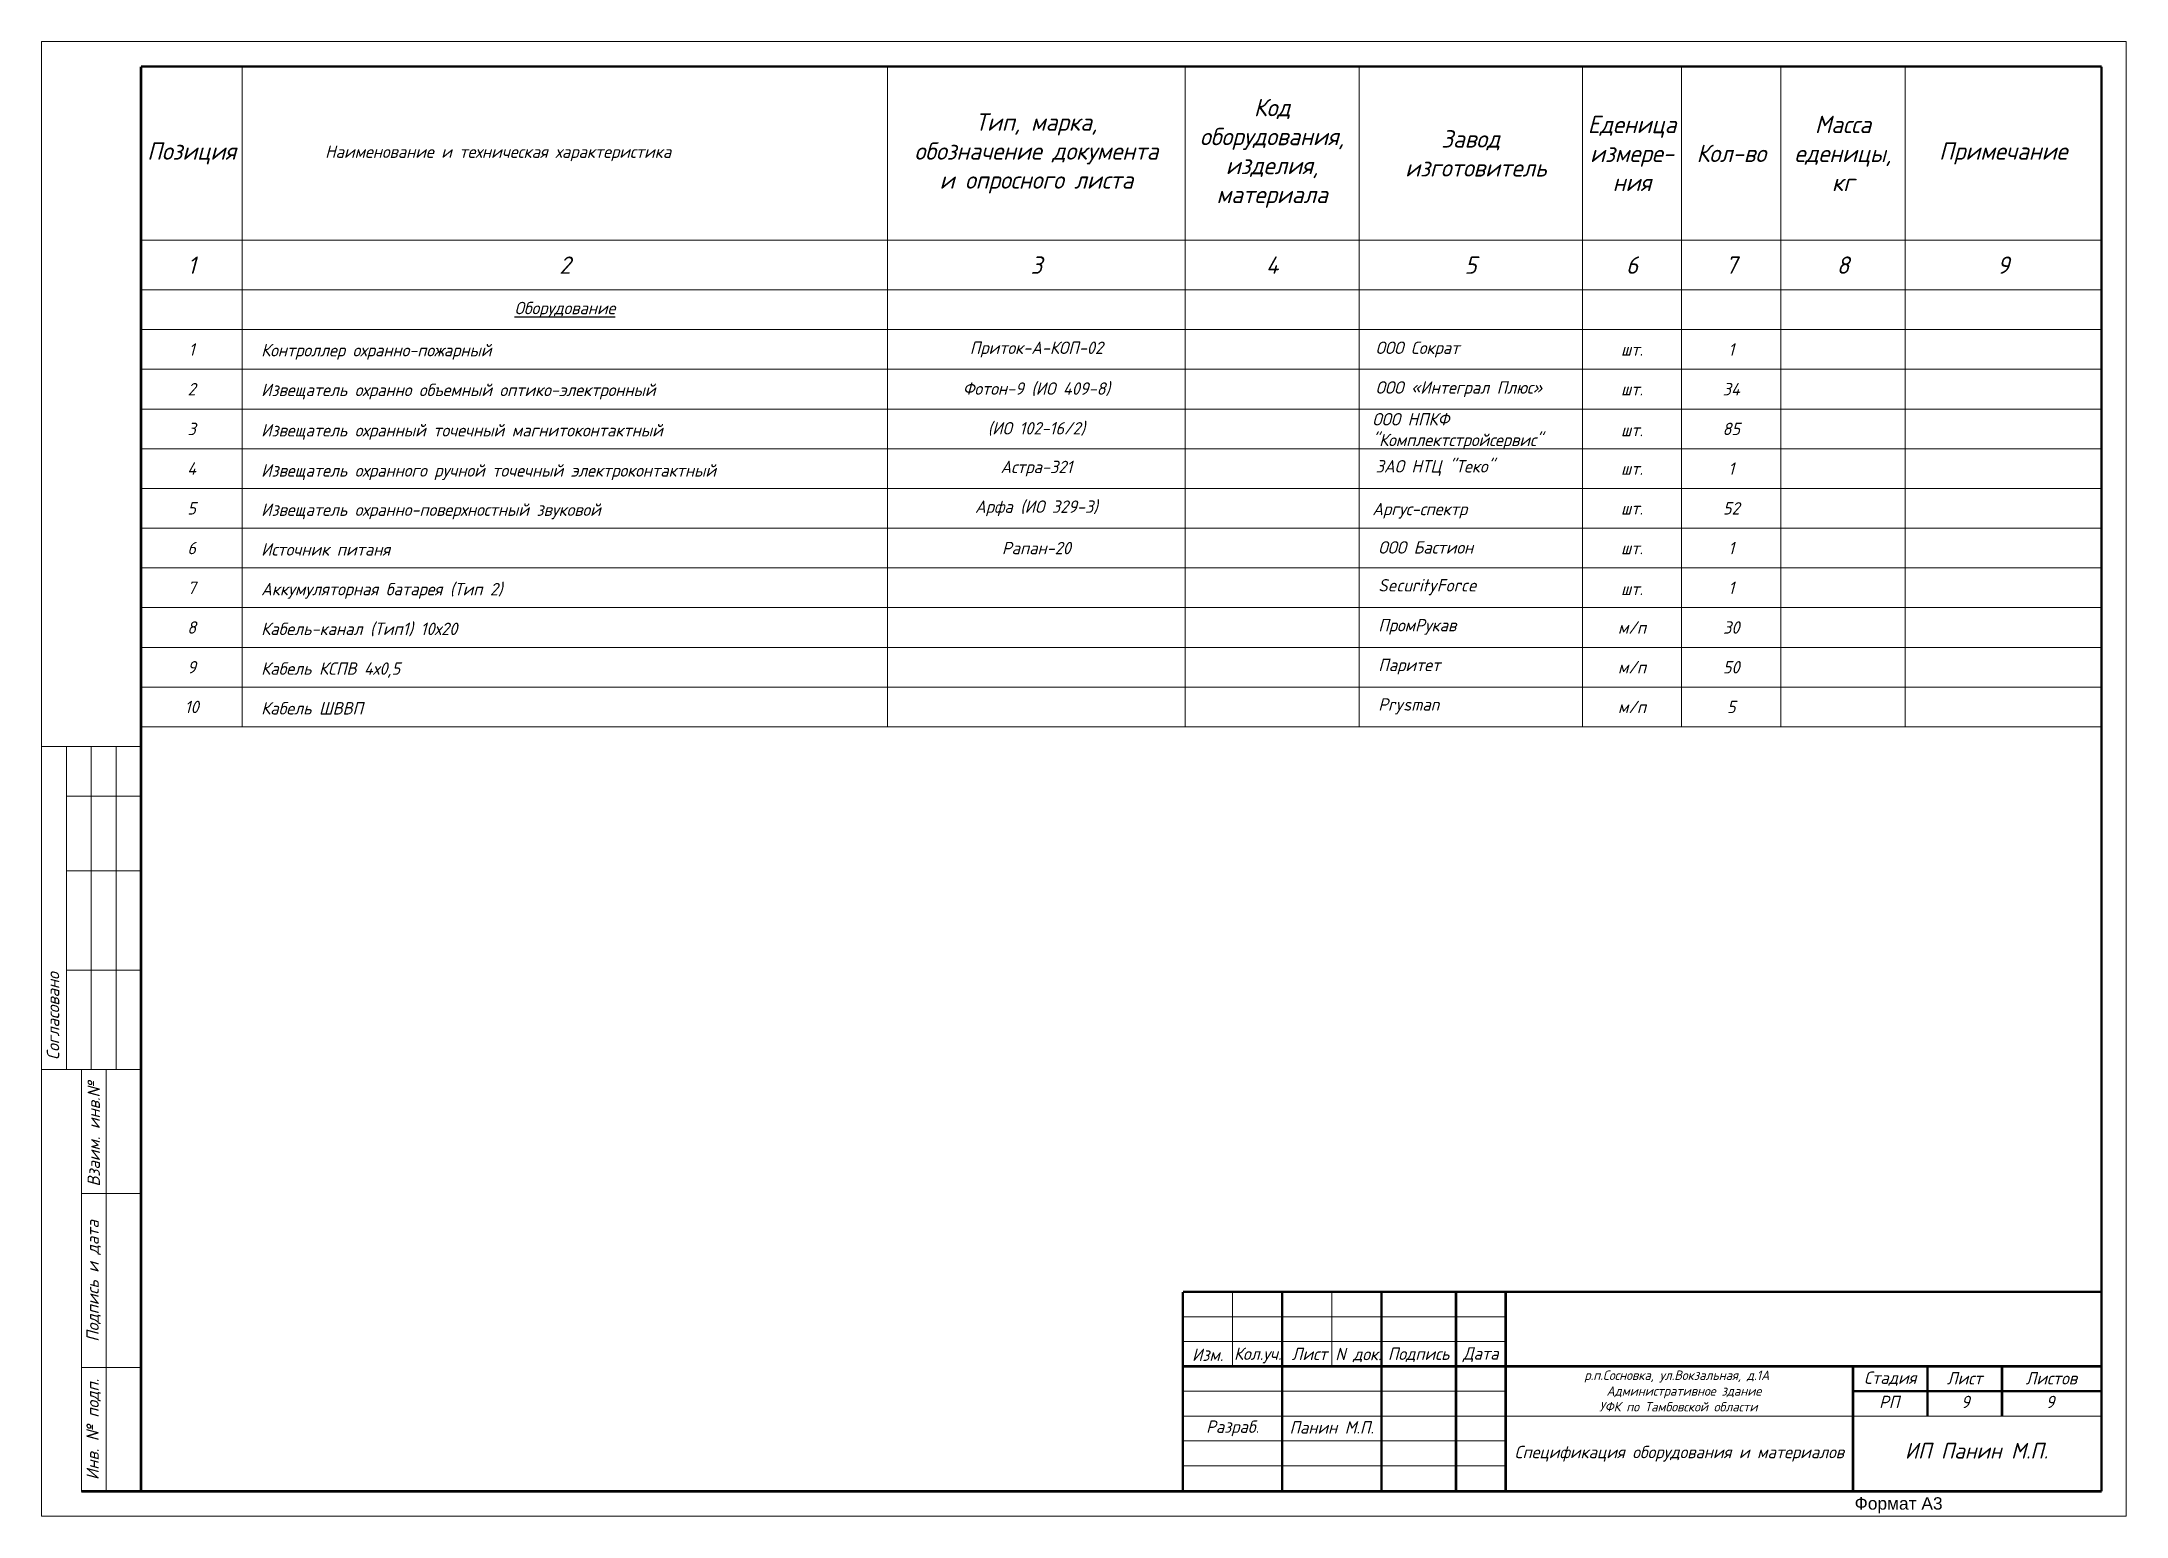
# Model space of a CAD drawing. Header units: inches. Extents: x 859 to 2956, y 393 to 1752.
# Drawn here: x 2824 to 2956.3, y 694.5 to 788.1 of the extents above; entities that cross this region are included whole.
import ezdxf

# ---------------------------------------------------------------- set-up
doc = ezdxf.new("R2010")
doc.units = ezdxf.units.IN
doc.header["$MEASUREMENT"] = 0
doc.linetypes.add('НЕВИДИМАЯ', pattern=[9.525, 6.35, -3.175])
doc.layers.add('DESC', color=7, linetype='Continuous')
doc.styles.get("Standard").update_dxf_attribs({"font": 'GOST_Common Italic_0.ttf'})

msp = doc.modelspace()

# ---------------------------------------------------------------- texts
at = {"layer": 'DESC', "color": 7}
for s, height, p in [('Контроллер охранно-пожарный ', 0.7875, (2837.91, 768.13)), ('Извещатель охранно объемный оптико-электронный ', 0.7875, (2837.91, 765.61)), ('Извещатель охранный точечный магнитоконтактный ', 0.7875, (2837.91, 763.05)), ('Извещатель охранного ручной точечный электроконтактный ', 0.7875, (2837.91, 760.5)), ('Извещатель охранно-поверхностный звуковой', 0.7875, (2837.91, 758.01)), ('Источник питаня ', 0.7875, (2837.91, 755.49)), ('Аккумуляторная батарея (Тип 2)', 0.7875, (2837.91, 752.97)), ('Кабель-канал (Тип1) 10х20', 0.7875, (2837.91, 750.45)), ('Кабель КСПВ 4х0,5', 0.7875, (2837.91, 747.93)), ('Кабель ШВВП', 0.7875, (2837.91, 745.41)), ('Кол.уч.', 0.787, (2899.65, 704.46)), ('Лист', 0.787, (2903.31, 704.45)), ('N док.', 0.787, (2906.08, 704.44)), ('РП', 0.787, (2940.59, 701.4)), ('9', 0.787, (2945.79, 701.4)), ('9', 0.787, (2951.17, 701.4))]:
    msp.add_text(s, height=height, dxfattribs=at).set_placement(p)
at = {"layer": 'DESC'}
for s, insert, char_height, width, attachment_point in [('Тип, марка, \\Pобозначение документа \\Pи опросного листа', (2887.11, 781.01), 1.1025, 18.9, 5), ('Код оборудования, изделия, материала', (2902.07, 781.01), 1.1025, 11.025, 5), ('Еденица измере-\\Pния', (2924.91, 781.01), 1.1025, 6.3, 5), ('Масса еденицы, \\Pкг', (2938.3, 781.01), 1.1025, 7.875, 5), ('Завод\\P изготовитель', (2914.67, 781.01), 1.1025, 14.175, 5), ('Позиция', (2833.5, 781.01), 1.103, 6.4299, 5), ('           Наименование и техническая характеристика', (2836.71, 781.01), 0.7875, 40.95, 4), ('Кол-во', (2931.21, 781.01), 1.103, 6.3, 5), ('Примечание', (2948.47, 781.01), 1.103, 12.4701, 5), ('1', (2833.5, 773.92), 1.1, 6.4299, 5), ('2', (2857.19, 773.92), 1.1, 40.95, 5), ('3', (2887.11, 773.92), 1.1, 18.9, 5), ('4', (2902.07, 773.92), 1.1, 11.025, 5), ('5', (2914.67, 773.92), 1.1, 14.175, 5), ('6', (2924.91, 773.92), 1.1, 6.3, 5), ('7', (2931.21, 773.92), 1.1, 6.3, 5), ('8', (2938.3, 773.92), 1.1, 7.875, 5), ('9', (2948.47, 773.92), 1.1, 12.4701, 5), ('{\\LОборудование}', (2857.19, 771.09), 0.7875, 40.95, 5), ('1', (2833.5, 768.57), 0.787, 6.4299, 5), ('Приток-А-КОП-02', (2887.11, 768.57), 0.7875, 18.9, 5), ('ООО Сократ', (2908.64, 768.57), 0.787, 14.175, 4), ('шт.', (2924.91, 768.57), 0.787, 6.3, 5), ('1', (2931.21, 768.57), 0.787, 6.3, 5), ('2', (2833.5, 766.05), 0.787, 6.4299, 5), ('Фотон-9 (ИО 409-8)', (2887.11, 766.05), 0.7875, 18.9, 5), ('ООО «Интеграл Плюс»', (2908.64, 766.05), 0.7875, 14.175, 4), ('шт.', (2924.91, 766.05), 0.787, 6.3, 5), ('34', (2931.21, 766.05), 0.787, 6.3, 5), ('3', (2833.5, 763.53), 0.787, 6.4299, 5), ('(ИО 102-16/2)', (2887.11, 763.53), 0.7875, 18.9, 5), ('шт.', (2924.91, 763.46), 0.787, 6.3, 5), ('85', (2931.21, 763.53), 0.787, 6.3, 5), ('4', (2833.5, 761.01), 0.787, 6.4299, 5), ('Астра-321', (2887.11, 761.01), 0.787, 18.9, 5), ('ЗАО НТЦ "Теко"', (2908.64, 761.05), 0.7875, 14.175, 4), ('шт.', (2924.91, 761.01), 0.787, 6.3, 5), ('1', (2931.21, 761.01), 0.787, 6.3, 5), ('5', (2833.5, 758.49), 0.787, 6.4299, 5), ('Арфа (ИО 329-3)', (2887.11, 758.49), 0.7875, 18.9, 5), ('шт.', (2924.91, 758.49), 0.787, 6.3, 5), ('52', (2931.21, 758.49), 0.787, 6.3, 5), ('6', (2833.5, 755.97), 0.787, 6.4299, 5), ('Рапан-20', (2887.11, 755.97), 0.787, 18.9, 5), ('ООО Бастион', (2908.81, 756.01), 0.7875, 14.175, 4), ('шт.', (2924.91, 755.97), 0.787, 6.3, 5), ('1', (2931.21, 755.97), 0.787, 6.3, 5), ('7', (2833.5, 753.45), 0.787, 6.4299, 5), ('SecurityForce', (2908.81, 753.49), 0.7875, 14.175, 4), ('шт.', (2924.91, 753.38), 0.787, 6.3, 5), ('1', (2931.21, 753.45), 0.787, 6.3, 5), ('ПромРукав', (2908.81, 750.97), 0.787, 14.175, 4), ('8', (2833.5, 750.93), 0.787, 6.4299, 5), ('м/п', (2924.91, 750.93), 0.787, 6.3, 5), ('30', (2931.21, 750.93), 0.787, 6.3, 5), ('Паритет', (2908.81, 748.45), 0.787, 14.175, 4), ('9', (2833.5, 748.41), 0.787, 6.4299, 5), ('м/п', (2924.91, 748.41), 0.787, 6.3, 5), ('50', (2931.21, 748.41), 0.787, 6.3, 5), ('10', (2833.5, 745.89), 0.787, 6.4299, 5), ('Prysman', (2908.81, 745.93), 0.787, 14.175, 4), ('м/п', (2924.91, 745.89), 0.787, 6.3, 5), ('5', (2931.21, 745.89), 0.787, 6.3, 5), ('Изм.', (2897.98, 704.79), 0.787, 3.15, 5), ('Подпись', (2911.37, 704.79), 0.787, 4.725, 5), ('Дата', (2915.31, 704.79), 0.787, 3.15, 5), ('Разраб.', (2899.56, 700.12), 0.787, 6.3, 5), ('Спецификация оборудования и материалов', (2927.91, 698.51), 0.7875, 22.05, 5)]:
    msp.add_mtext(s, dxfattribs=dict(at, insert=insert, char_height=char_height, width=width, attachment_point=attachment_point))
at = {"layer": 'DESC', "lineweight": 15}
for s, insert, char_height, width, attachment_point in [('ООО НПКФ "Комплектстройсервис"', (2908.43, 763.38), 0.7875, 14.175, 4), ('Аргус-спектр', (2908.43, 758.34), 0.7875, 14.175, 4), ('Панин М.П.', (2905.85, 700.18), 0.787, 6.3, 5)]:
    msp.add_mtext(s, dxfattribs=dict(at, insert=insert, char_height=char_height, width=width, attachment_point=attachment_point))
at = {"layer": 'DESC', "char_height": 0.7875, "attachment_point": 1, "rotation": 90}
for s, insert, width in [('Cогласовано', (2824.31, 723.47), 9.4622), ('Взаим. инв.№', (2826.89, 715.46), 14.4387), ('Подпись и дата', (2826.82, 705.61), 11.3549), ('Инв. № подп.', (2826.82, 696.84), 13.2391)]:
    msp.add_mtext(s, dxfattribs=dict(at, insert=insert, width=width))
at = {"layer": 'DESC', "color": 0, "lineweight": 15, "insert": (2898.56, 703.79), "char_height": 0.6, "attachment_point": 1}
msp.add_mtext_dynamic_manual_height_columns('\\pi23.32503;р.п.Сосновка, ул.Вокзальная, д.1А\\P\\pi24.36617; Административное здание \\P\\pi24.27003;УФК по Тамбовской области', width=59.1919, gutter_width=1, heights=[0], dxfattribs=at)
at = {"layer": 'DESC', "color": 0, "char_height": 0.787, "attachment_point": 5}
for s, insert, width in [('Стадия', (2941.3, 703.27), 4.725), ('Лист', (2946.02, 703.3), 5.67), ('Листов', (2951.52, 703.3), 5.3325)]:
    msp.add_mtext(s, dxfattribs=dict(at, insert=insert, width=width))
at = {"layer": 'DESC', "lineweight": 15, "insert": (2937.42, 699.2), "char_height": 1, "attachment_point": 1}
msp.add_mtext_dynamic_manual_height_columns('\\pi4.80835;ИП Панин М.П.', width=17.9743, gutter_width=1, heights=[1.74], dxfattribs=at)
at = {"layer": 'DESC', "linetype": 'НЕВИДИМАЯ', "insert": (2939.04, 695.75), "char_height": 0.7875, "width": 9.1777, "attachment_point": 1}
msp.add_mtext('{\\fArial|b0|i0|c204|p34;Формат А3}', dxfattribs=at)

# ---------------------------------------------------------------- linework, layer by layer
at = {"layer": 'DESC', "color": 7, "lineweight": 15}
for p, q in [((2823.98, 694.54), (2823.98, 788.1)), ((2823.98, 788.1), (2956.28, 788.1)), ((2956.28, 788.1), (2956.28, 694.54)), ((2836.71, 786.52), (2836.71, 744.63)), ((2877.66, 786.52), (2877.66, 744.63)), ((2896.56, 786.52), (2896.56, 744.63)), ((2907.59, 786.52), (2907.59, 744.63)), ((2921.76, 786.52), (2921.76, 744.63)), ((2928.06, 786.52), (2928.06, 744.63)), ((2934.36, 786.52), (2934.36, 744.63)), ((2942.24, 786.52), (2942.24, 744.63)), ((2830.28, 775.5), (2954.71, 775.5)), ((2830.28, 772.35), (2954.71, 772.35)), ((2830.28, 769.83), (2954.71, 769.83)), ((2830.28, 767.31), (2954.71, 767.31)), ((2830.28, 764.79), (2954.71, 764.79)), ((2830.28, 762.27), (2954.71, 762.27)), ((2830.28, 759.75), (2954.71, 759.75)), ((2830.28, 757.23), (2954.71, 757.23)), ((2830.28, 754.71), (2954.71, 754.71)), ((2830.28, 752.19), (2954.71, 752.19)), ((2830.28, 749.67), (2954.71, 749.67)), ((2830.28, 747.15), (2954.71, 747.15)), ((2830.28, 744.63), (2954.71, 744.63)), ((2899.56, 708.78), (2899.56, 704.05)), ((2905.86, 708.78), (2905.86, 704.05)), ((2896.41, 707.2), (2916.89, 707.2)), ((2896.41, 705.63), (2916.89, 705.63)), ((2896.41, 702.48), (2916.89, 702.48)), ((2896.41, 700.9), (2916.89, 700.9)), ((2916.89, 700.9), (2954.69, 700.9)), ((2896.41, 699.33), (2916.89, 699.33)), ((2896.41, 697.75), (2916.89, 697.75)), ((2956.28, 694.54), (2823.98, 694.54))]:
    msp.add_line(p, q, dxfattribs=at)
at = {"layer": 'DESC', "lineweight": 15}
for p, q in [((2830.28, 743.37), (2823.98, 743.37)), ((2825.56, 743.37), (2825.56, 722.89)), ((2827.13, 743.37), (2827.13, 722.89)), ((2828.71, 743.37), (2828.71, 722.89)), ((2830.28, 740.22), (2825.56, 740.22)), ((2830.28, 735.49), (2825.56, 735.49)), ((2830.28, 729.19), (2825.56, 729.19)), ((2830.28, 722.89), (2823.98, 722.89)), ((2826.5, 722.89), (2826.5, 696.12)), ((2826.5, 722.89), (2830.28, 722.89)), ((2828.08, 722.89), (2828.08, 696.12)), ((2826.5, 715.02), (2830.28, 715.02)), ((2826.5, 703.99), (2830.28, 703.99))]:
    msp.add_line(p, q, dxfattribs=at)
at = {"layer": 'DESC', "color": 7, "lineweight": 15, "const_width": 0.158}
for points in [[(2830.28, 786.52), (2830.28, 696.12), (2954.71, 696.12)], [(2954.71, 786.52), (2830.28, 786.52)], [(2954.71, 696.12), (2954.71, 786.52)], [(2896.41, 708.78), (2896.41, 696.18)], [(2896.41, 708.78), (2954.69, 708.78)], [(2902.71, 708.78), (2902.71, 696.12)], [(2909.01, 708.78), (2909.01, 696.18)], [(2913.74, 708.78), (2913.74, 696.18)], [(2916.89, 708.78), (2916.89, 696.18)], [(2896.41, 704.05), (2954.69, 704.05)], [(2938.94, 696.12), (2938.94, 704.05)], [(2943.66, 700.9), (2943.66, 704.05)], [(2948.39, 700.9), (2948.39, 704.05)], [(2938.94, 702.48), (2954.69, 702.48)]]:
    msp.add_lwpolyline(points, dxfattribs=at)
at = {"layer": 'DESC', "lineweight": 15, "const_width": 0.158}
msp.add_lwpolyline([(2826.5, 696.12), (2830.28, 696.12)], dxfattribs=at)

msp.set_redraw_order([(e.dxf.handle, doc.entitydb.next_handle()) for e in msp.query("TEXT MTEXT ATTDEF DIMENSION ARC_DIMENSION")])  # texts and dimensions are drawn at this point

doc.saveas('drawing.dxf')
